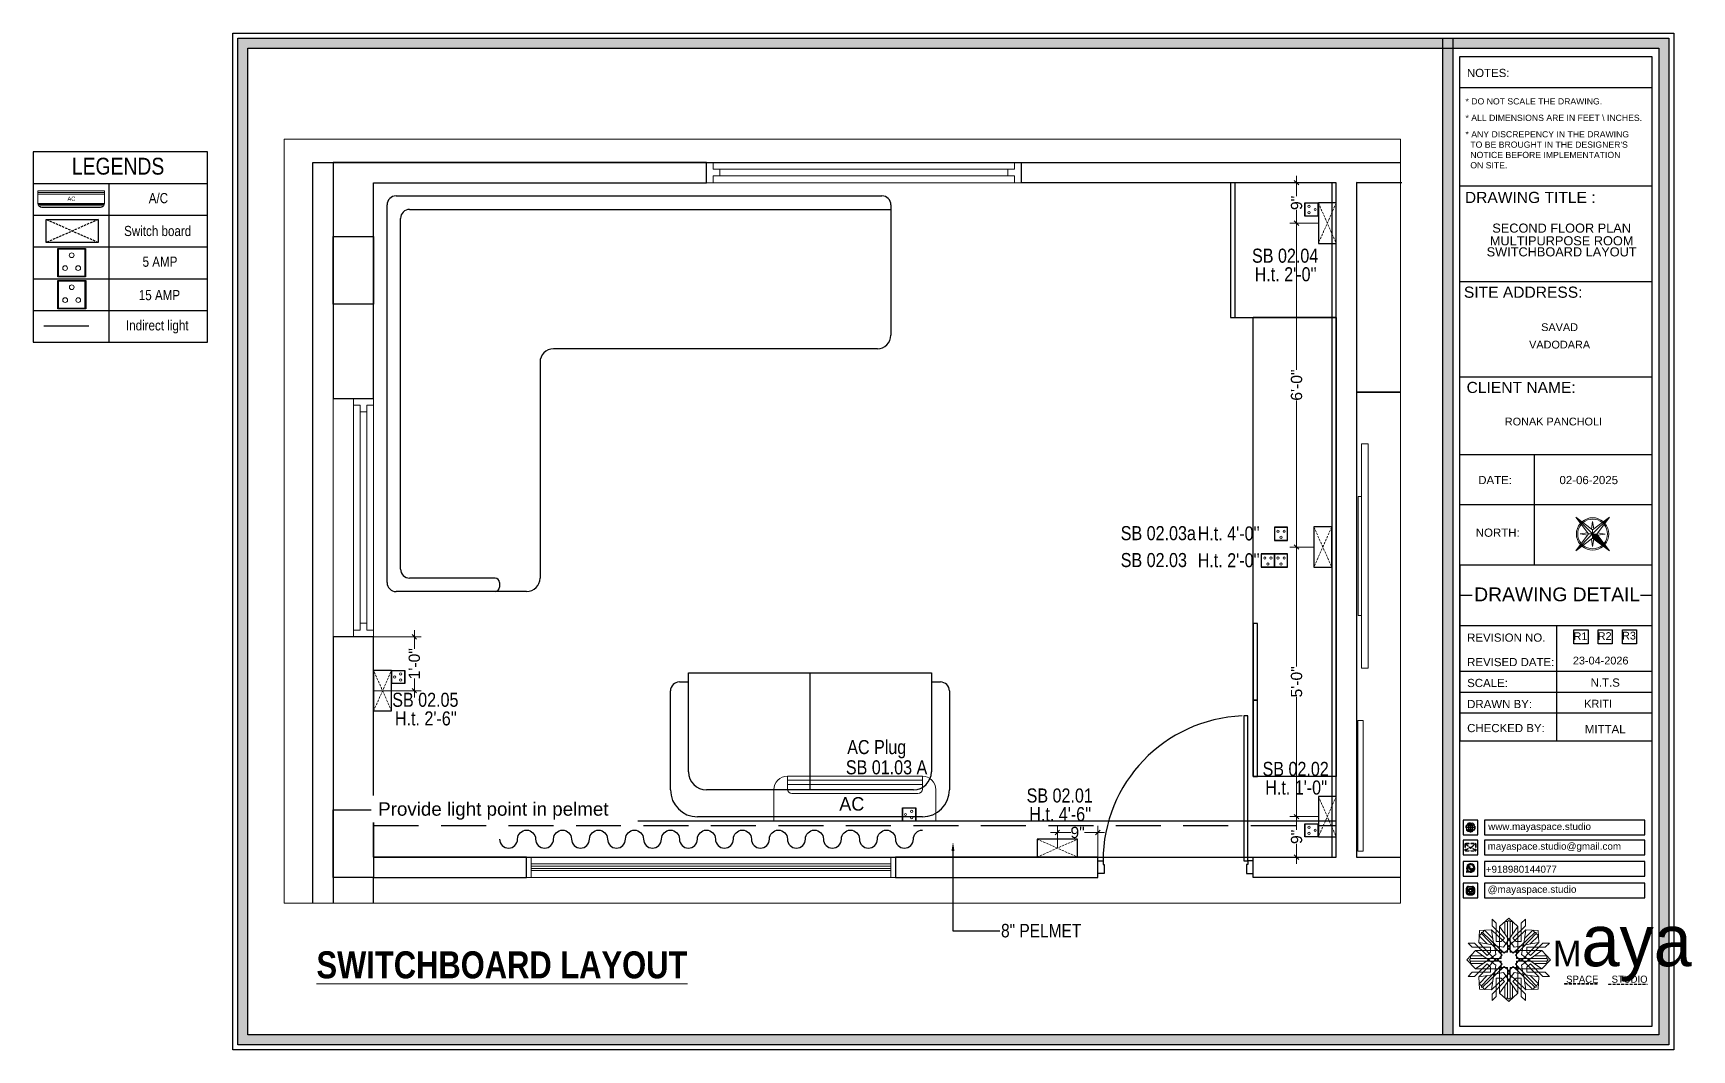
# Model space of a CAD drawing. Header units: millimetres. Extents: x 145796 to 148307, y -176303 to -174465.
# Drawn here: x 145862.1 to 146230.8, y -175197.9 to -174971.7 of the extents above; entities that cross this region are included whole.
import ezdxf
from ezdxf import colors
from ezdxf.entities.mleader import LeaderData, LeaderLine
from ezdxf.enums import TextEntityAlignment as Align
from ezdxf.math import Vec2, Vec3

# ---------------------------------------------------------------- set-up
doc = ezdxf.new("R2010")
doc.units = ezdxf.units.MM
doc.header["$MEASUREMENT"] = 0
doc.header["$PDMODE"] = 2
for name, pattern in [('DASHED', [0.75, 0.5, -0.25]), ('DASHED2', [0.375, 0.25, -0.125]), ('DASHEDX2', [1.5, 1, -0.5])]:
    doc.linetypes.add(name, pattern=pattern)
doc.layers.get('Defpoints').update_dxf_attribs({"color": 220})
doc.layers.add('AR ELE-5', color=134, linetype='Continuous')
for name, color, linetype, lineweight in [('COLUMN', 1, 'Continuous', 30), ('DIM.', 250, 'Continuous', 13), ('Dimension', 10, 'DASHEDX2', 20), ('el', 7, 'Continuous', 20), ('ELEC-wires', 1, 'DASHED2', 13), ('Electrical', 84, 'Continuous', 30), ('ELEVATION ( SPIRAL STAIR )', 250, 'Continuous', 9), ('FIRST FLOOR ( DW_RAIL )', 7, 'Continuous', 9), ('FUR1', 1, 'Continuous', 0), ('FURNITURE', 32, 'Continuous', 9), ('FURNITURE-1', 252, 'Continuous', 13), ('hatch-rcc', 251, 'Continuous', 9), ('Labelling', 1, 'Continuous', 25), ('NAME PLATE', 7, 'Continuous', 25), ('SECOND FLOOR', 7, 'Continuous', 9), ('SECOND FLOOR  ( PLINE )', 251, 'Continuous', 30), ('SECOND FLOOR ( DW_RAIL )', 7, 'Continuous', 9), ('Text', 7, 'Continuous', 15), ('text1', 1, 'Continuous', 15), ('title block', 7, 'Continuous', 9), ('wall', 7, 'Continuous', 30)]:
    doc.layers.add(name, color=color, linetype=linetype, lineweight=lineweight)
doc.layers.add('XX~SLAB ( PLINE )', color=251, linetype='Continuous', plot=False)
doc.styles.add('Aerial', font='arial.ttf')
doc.styles.add('Arial', font='arial.ttf')
doc.styles.get("Standard").update_dxf_attribs({"font": 'arial.ttf', "height": 6})
doc.styles.add('style4', font='ARIALN.TTF')
doc.styles.add('TEXT', font='eurr____.ttf')
doc.dimstyles.new('Cn_BT_9 ( BOLD )', dxfattribs={"dimtxt": 2.5, "dimasz": 1, "dimexe": 1.5, "dimexo": 0, "dimgap": 0.09, "dimtad": 0, "dimdec": 0, "dimzin": 3, "dimdsep": 46, "dimlunit": 4, "dimtxsty": 'Aerial', "dimblk": 'OBLIQUE', "dimcen": 0.09, "dimdle": 1.5, "dimclrd": 1, "dimclre": 1, "dimclrt": 5, "dimadec": 0, "dimazin": 0, "dimtfac": 0.75, "dimtdec": 0, "dimtofl": 0, "dimtmove": 0, "dimatfit": 3, "dimldrblk": 'OBLIQUE', "dimfxl": 0, "dimtolj": 1, "dimtzin": 0, "dimlwd": 15, "dimlwe": 15, "dimarcsym": 0})

msp = doc.modelspace()

# ---------------------------------------------------------------- texts
at = {"layer": 'DIM.', "color": 1, "insert": (145925.08, -175175.96), "char_height": 6, "attachment_point": 1}
msp.add_mtext_dynamic_manual_height_columns('{\\fArial Narrow|b1|i0|c0|p34;\\LSWITCHBOARD LAYOUT}', width=95.4506, gutter_width=1, heights=[0], dxfattribs=at)
at = {"layer": 'FUR1', "color": 1, "style": 'style4'}
for s, p in [("H.t. 2'-0''", (146133.64, -175026.93)), ("H.t. 4'-0''", (146120.97, -175084.57)), ("H.t. 2'-0''", (146120.97, -175090.54)), ("H.t. 2'-6''", (145942.51, -175125.71)), ("H.t. 1'-0''", (146135.98, -175141.08)), ("H.t. 4'-6''", (146083.53, -175147))]:
    msp.add_text(s, height=3.1217, dxfattribs=at).set_placement(p)
at = {"layer": 'FUR1', "color": 1, "attachment_point": 5, "style": 'style4'}
for s, insert, char_height in [('LEGENDS', (145880.97, -175001.36), 3.754), ('A/C', (145889.94, -175008.45), 2.252), ('Switch board', (145889.77, -175015.76), 2.2521), ('5 AMP', (145890.29, -175022.59), 2.252), ('15 AMP', (145890.17, -175030.02), 2.252), ('Indirect light', (145889.68, -175037.07), 2.2521)]:
    msp.add_mtext_dynamic_manual_height_columns(s, width=50.7877, gutter_width=0.702, heights=[2.69], dxfattribs=dict(at, insert=insert, char_height=char_height))
at = {"layer": 'Labelling', "color": 5, "style": 'style4'}
for s, p in [('SB 02.04', (146133.05, -175022.8)), ('SB 02.03a', (146103.86, -175084.51)), ('SB 02.03', (146103.86, -175090.49)), ('SB 02.05', (145941.92, -175121.57)), ('AC Plug', (146043.06, -175132.09, 0.25)), ('SB 01.03 A', (146042.76, -175136.59, 0.25)), ('SB 02.02', (146135.39, -175136.94)), ('SB 02.01', (146082.94, -175142.86))]:
    msp.add_text(s, height=3.122, dxfattribs=at).set_placement(p)
at = {"layer": 'NAME PLATE', "style": 'Arial'}
for s, height, p in [('SECOND FLOOR PLAN', 2.026, (146201.87, -175016.12, 0.13)), ('MULTIPURPOSE ROOM', 2.026, (146201.87, -175018.94, 0.13)), ('SWITCHBOARD LAYOUT', 2.026, (146201.87, -175021.4, 0.13)), (' SAVAD ', 1.73, (146201.42, -175038, 0.13)), ('VADODARA', 1.73, (146201.42, -175041.88, 0.13)), ('RONAK PANCHOLI    ', 1.7297, (146201.39, -175058.99, 0.13)), ('23-04-2026', 1.73, (146210.55, -175112.15, 0.13)), ('KRITI', 1.73, (146209.98, -175121.74, 0.13))]:
    msp.add_text(s, height=height, dxfattribs=at).set_placement(p, align=Align.CENTER)
at = {"layer": 'NAME PLATE', "color": 1, "insert": (146206.07, -175105.02, 0.13), "char_height": 1.73, "width": 2.3799, "attachment_point": 2, "style": 'Arial'}
msp.add_mtext('R1', dxfattribs=at)
at = {"layer": 'NAME PLATE', "char_height": 1.73, "width": 2.3799, "attachment_point": 2, "style": 'Arial'}
for s, insert in [('R2', (146211.43, -175104.98, 0.13)), ('R3', (146216.84, -175104.88, 0.13))]:
    msp.add_mtext(s, dxfattribs=dict(at, insert=insert))

# ---------------------------------------------------------------- blocks, each defined once
blk = doc.blocks.new('ceiling')
at = {"layer": 'FURNITURE', "color": 9, "lineweight": 30, "true_color": 0xc7c8ca}
for p, q in [((142904.89, -176849.37, -0.13), (143012.89, -176849.37, -0.13)), ((142902.89, -176935.37, -0.13), (142902.89, -176851.37, -0.13)), ((142907.89, -176852.37, -0.13), (143014.89, -176852.37, -0.13)), ((143014.89, -176851.37, -0.13), (143014.89, -176880.36, -0.13)), ((142905.89, -176932.37, -0.13), (142905.89, -176854.37, -0.13)), ((143113.89, -176876.42), (143095.39, -176876.42)), ((143011.89, -176883.36, -0.13), (142939.89, -176883.36, -0.13)), ((142936.89, -176886.36, -0.13), (142936.89, -176934.37, -0.13)), ((142926.89, -176934.37, -0.13), (142907.89, -176934.37, -0.13)), ((142927.89, -176935.37, -0.13), (142927.89, -176936.37, -0.13)), ((142933.89, -176937.37, -0.13), (142904.89, -176937.37, -0.13)), ((142967.89, -176957.47, -0.13), (142969.89, -176957.47, -0.13)), ((142969.89, -176977.47, -0.13), (142969.89, -176955.47, -0.13)), ((142969.89, -176955.47, -0.13), (143023.89, -176955.47, -0.13)), ((142996.89, -176955.47, -0.13), (142996.89, -176981.47, -0.13)), ((143023.89, -176955.47, -0.13), (143023.89, -176977.47, -0.13)), ((143023.89, -176955.47, -0.13), (143023.89, -176957.47, -0.13)), ((143023.89, -176957.47, -0.13), (143025.89, -176957.47, -0.13)), ((142965.89, -176981.47, -0.13), (142965.89, -176959.47, -0.13)), ((143027.89, -176959.47, -0.13), (143027.89, -176981.47, -0.13)), ((143019.89, -176981.47, -0.13), (142973.89, -176981.47, -0.13)), ((143021.89, -176987.47, -0.13), (142971.89, -176987.47, -0.13))]:
    blk.add_line(p, q, dxfattribs=at)
at = {"layer": 'FURNITURE', "color": 3, "linetype": 'DASHEDX2', "lineweight": 30, "ltscale": 10}
blk.add_line((142899.89, -176989.42, -0.13), (143113.89, -176989.42, -0.13), dxfattribs=at)
at = {"layer": 'FURNITURE', "color": 9, "lineweight": 30, "ltscale": 10, "true_color": 0xc7c8ca}
for points in [[(143090.39, -176876.42), (143113.89, -176876.42), (143113.89, -176846.42), (143090.39, -176846.42)], [(143090.39, -176876.42), (143091.39, -176876.42), (143091.39, -176846.42), (143090.39, -176846.42)], [(143112.89, -176996.42), (143113.89, -176996.42), (143113.89, -176846.42), (143112.89, -176846.42)], [(143113.89, -176876.42), (143113.89, -176978.5), (143095.39, -176978.5), (143095.39, -176876.42)], [(143096.39, -176961.5), (143096.39, -176944.5), (143095.39, -176944.5), (143095.39, -176961.5)], [(143096.39, -176978.5), (143096.39, -176961.5), (143095.39, -176961.5), (143095.39, -176978.5)], [(143113.89, -176996.42), (143113.89, -176988.42), (142899.89, -176988.42), (142899.89, -176996.42)]]:
    blk.add_lwpolyline(points, close=True, dxfattribs=at)
at = {"layer": 'FURNITURE', "color": 9, "lineweight": 25, "true_color": 0xc7c8ca, "elevation": -0.13}
blk.add_lwpolyline([(142927.89, -176992.42, 1), (142931.89, -176992.42, -1), (142935.89, -176992.42, 1), (142939.89, -176992.42, -1), (142943.89, -176992.42, 1), (142947.89, -176992.42, -1), (142951.89, -176992.42, 1), (142955.89, -176992.42, -1), (142959.89, -176992.42, 1), (142963.89, -176992.42, -1), (142967.89, -176992.42, 1), (142971.89, -176992.42, -1), (142975.89, -176992.42, 1), (142979.89, -176992.42, -1), (142983.89, -176992.42, 1), (142987.89, -176992.42, -1), (142991.89, -176992.42, 1), (142995.89, -176992.42, -1), (142999.89, -176992.42, 1), (143003.89, -176992.42, -1), (143007.89, -176992.42, 1), (143011.89, -176992.42, -1), (143015.89, -176992.42, 1), (143019.89, -176992.42, -0.414214), (143021.89, -176990.42, -0.414214)], format="xyb", dxfattribs=at)
at = {"layer": 'FURNITURE', "color": 9, "lineweight": 30, "true_color": 0xc7c8ca}
for centre, radius, start, end in [((142904.89, -176851.37, -0.13), 2, 90, 180), ((143012.89, -176851.37, -0.13), 2, 0, 90), ((142907.89, -176854.37, -0.13), 2, 90, 180), ((142939.89, -176886.36, -0.13), 3, 90, 180), ((143011.89, -176880.36, -0.13), 3, 270, 0), ((142904.89, -176935.37, -0.13), 2, 180, 270), ((142907.89, -176932.37, -0.13), 2, 180, 270), ((142926.89, -176935.37, -0.13), 1, 0, 90), ((142933.89, -176934.37, -0.13), 3, 270, 0), ((142926.89, -176936.37, -0.13), 1, 270, 0), ((142967.89, -176959.47, -0.13), 2, 90, 180), ((143025.89, -176959.47, -0.13), 2, 0, 90), ((142973.89, -176977.47, -0.13), 4, 180, 270), ((143019.89, -176977.47, -0.13), 4, 270, 0), ((142971.89, -176981.47, -0.13), 6, 180, 270), ((143021.89, -176981.47, -0.13), 6, 270, 0)]:
    blk.add_arc(centre, radius, start, end, dxfattribs=at)
blk = doc.blocks.new('FSFSF')
at = {"color": 42, "lineweight": 5, "true_color": 0xe0ac11}
for p, q in [((28593.19, 131.45), (28593.54, 137.71)), ((28599.8, 138.06), (28593.54, 137.71)), ((28595.12, 136.69), (28594.53, 136.69)), ((28594.56, 136.12), (28594.56, 136.71)), ((28596.24, 137.86), (28595.12, 136.69)), ((28606.27, 126.08), (28595.12, 136.69)), ((28596.24, 137.86), (28600.47, 133.65)), ((28601.03, 130), (28599.8, 138.06)), ((28599.8, 138.05), (28608.58, 129.56)), ((28600.03, 143.51), (28600.03, 140.16)), ((28602.15, 141.41), (28600.03, 143.51)), ((28606.47, 133.76), (28600.03, 140.16)), ((28602.15, 141.41), (28602.15, 131.95)), ((28603.86, 139.69), (28608.58, 144.08)), ((28603.86, 126.58), (28603.86, 139.69)), ((28603.86, 139.69), (28608.58, 133.02)), ((28607.9, 142.22), (28606.58, 142.22)), ((28606.58, 142.22), (28606.58, 135.84)), ((28607.9, 142.22), (28608.58, 142.85)), ((28607.9, 142.22), (28607.9, 126.58)), ((28613.31, 139.69), (28608.58, 144.08)), ((28609.27, 142.22), (28608.59, 142.85)), ((28613.31, 139.69), (28608.59, 133.02)), ((28617.37, 138.05), (28608.59, 129.56)), ((28609.27, 142.22), (28609.27, 126.58)), ((28609.27, 142.22), (28610.59, 142.22)), ((28610.59, 142.22), (28610.59, 135.84)), ((28610.7, 133.76), (28617.14, 140.16)), ((28610.9, 126.08), (28622.05, 136.69)), ((28613.31, 126.58), (28613.31, 139.69)), ((28615.02, 141.41), (28617.14, 143.51)), ((28615.02, 141.41), (28615.02, 131.95)), ((28616.14, 130), (28617.37, 138.06)), ((28620.93, 137.86), (28616.7, 133.65)), ((28617.14, 143.51), (28617.14, 140.16)), ((28617.37, 138.06), (28623.63, 137.71)), ((28620.93, 137.86), (28622.05, 136.69)), ((28622.05, 136.69), (28622.64, 136.69)), ((28622.62, 136.12), (28622.62, 136.71)), ((28624, 131.45), (28623.65, 137.71)), ((28587.73, 131.22), (28591.08, 131.22)), ((28589.84, 129.1), (28587.73, 131.22)), ((28589.84, 129.1), (28599.29, 129.1)), ((28597.49, 124.78), (28591.08, 131.22)), ((28593.19, 131.45), (28601.69, 122.67)), ((28601.25, 130.22), (28593.19, 131.45)), ((28593.39, 135), (28594.56, 136.12)), ((28593.39, 135), (28597.6, 130.78)), ((28605.17, 124.98), (28594.56, 136.12)), ((28599.29, 126.5), (28599.29, 129.1)), ((28605.86, 129.18), (28601.03, 130)), ((28602.07, 125.39), (28601.25, 130.22)), ((28604.75, 131.95), (28602.15, 131.95)), ((28606.47, 133.76), (28604.75, 131.95)), ((28605.86, 129.18), (28608.58, 133.02)), ((28606.27, 126.08), (28608.58, 128.27)), ((28607.9, 128.92), (28608.58, 129.56)), ((28607.9, 128.92), (28608.58, 128.27)), ((28611.31, 129.18), (28608.59, 133.02)), ((28609.27, 128.92), (28608.59, 129.56)), ((28609.27, 128.92), (28608.59, 128.27)), ((28610.9, 126.08), (28608.59, 128.27)), ((28610.7, 133.76), (28612.42, 131.95)), ((28611.31, 129.18), (28616.14, 130)), ((28612.02, 124.98), (28622.62, 136.12)), ((28612.42, 131.95), (28615.02, 131.95)), ((28615.12, 125.39), (28615.94, 130.22)), ((28623.99, 131.45), (28615.5, 122.67)), ((28615.94, 130.22), (28624, 131.45)), ((28627.34, 129.1), (28617.89, 129.1)), ((28617.89, 126.5), (28617.89, 129.1)), ((28623.8, 135), (28619.59, 130.78)), ((28619.7, 124.78), (28626.1, 131.22)), ((28623.8, 135), (28622.62, 136.12)), ((28629.45, 131.22), (28626.1, 131.22)), ((28627.34, 129.1), (28629.45, 131.22)), ((28591.56, 127.39), (28587.17, 122.66)), ((28591.56, 117.94), (28587.17, 122.66)), ((28589.03, 123.35), (28588.4, 122.67)), ((28589.03, 121.98), (28588.4, 122.65)), ((28589.03, 123.35), (28589.03, 124.67)), ((28589.03, 124.67), (28595.4, 124.67)), ((28589.03, 123.35), (28604.66, 123.35)), ((28589.03, 121.98), (28604.66, 121.98)), ((28589.03, 121.98), (28589.03, 120.66)), ((28589.03, 120.66), (28595.4, 120.66)), ((28597.49, 120.54), (28591.08, 114.11)), ((28604.66, 127.39), (28591.56, 127.39)), ((28591.56, 127.39), (28598.23, 122.67)), ((28591.56, 117.94), (28598.23, 122.65)), ((28593.19, 113.88), (28601.69, 122.65)), ((28605.17, 120.35), (28594.56, 109.2)), ((28597.49, 124.78), (28599.29, 126.5)), ((28597.49, 120.54), (28599.29, 118.83)), ((28602.07, 125.39), (28598.23, 122.67)), ((28602.07, 119.94), (28598.23, 122.65)), ((28602.07, 119.94), (28601.25, 115.1)), ((28602.33, 123.35), (28601.69, 122.67)), ((28602.33, 121.98), (28601.69, 122.65)), ((28602.33, 123.35), (28602.97, 122.67)), ((28602.33, 121.98), (28602.97, 122.65)), ((28605.17, 124.98), (28602.97, 122.67)), ((28605.17, 120.35), (28602.97, 122.65)), ((28603.68, 126.54), (28603.68, 127.39)), ((28604.66, 126.54), (28603.68, 126.54)), ((28604.71, 127.57), (28603.86, 127.57)), ((28607.9, 126.58), (28603.86, 126.58)), ((28604.66, 123.35), (28604.66, 127.39)), ((28604.66, 121.98), (28604.66, 117.94)), ((28604.7, 126.58), (28604.71, 127.57)), ((28609.27, 126.58), (28613.31, 126.58)), ((28612.02, 124.98), (28614.21, 122.67)), ((28612.02, 120.35), (28614.21, 122.65)), ((28612.02, 120.35), (28622.62, 109.2)), ((28612.46, 126.58), (28612.46, 127.57)), ((28612.46, 127.57), (28613.31, 127.57)), ((28612.52, 123.35), (28612.52, 127.39)), ((28612.52, 127.39), (28625.63, 127.39)), ((28612.52, 126.54), (28613.51, 126.54)), ((28628.16, 123.35), (28612.52, 123.35)), ((28612.52, 121.98), (28612.52, 117.94)), ((28628.16, 121.98), (28612.52, 121.98)), ((28613.51, 126.54), (28613.51, 127.39)), ((28614.85, 123.35), (28614.21, 122.67)), ((28614.85, 121.98), (28614.21, 122.65)), ((28614.85, 123.35), (28615.5, 122.67)), ((28614.85, 121.98), (28615.5, 122.65)), ((28615.12, 125.39), (28618.96, 122.67)), ((28615.12, 119.94), (28618.96, 122.65)), ((28615.12, 119.94), (28615.94, 115.1)), ((28623.99, 113.88), (28615.5, 122.65)), ((28619.7, 124.78), (28617.89, 126.5)), ((28619.7, 120.54), (28617.89, 118.83)), ((28625.63, 127.39), (28618.96, 122.67)), ((28625.63, 117.94), (28618.96, 122.65)), ((28619.7, 120.54), (28626.1, 114.11)), ((28628.16, 124.67), (28621.78, 124.67)), ((28628.16, 120.66), (28621.78, 120.66)), ((28625.63, 127.39), (28630.02, 122.66)), ((28625.63, 117.94), (28630.02, 122.66)), ((28628.16, 123.35), (28628.16, 124.67)), ((28628.16, 123.35), (28628.78, 122.67)), ((28628.16, 121.98), (28628.78, 122.65)), ((28628.16, 121.98), (28628.16, 120.66)), ((28589.84, 116.23), (28587.73, 114.11)), ((28587.73, 114.11), (28591.08, 114.11)), ((28589.84, 116.23), (28599.29, 116.23)), ((28604.66, 117.94), (28591.56, 117.94)), ((28601.25, 115.1), (28593.19, 113.87)), ((28593.19, 113.87), (28593.54, 107.62)), ((28593.39, 110.32), (28597.6, 114.55)), ((28606.27, 119.15), (28595.12, 108.54)), ((28596.24, 107.37), (28600.47, 111.58)), ((28599.29, 118.83), (28599.29, 116.23)), ((28599.8, 107.17), (28608.58, 115.67)), ((28601.03, 115.23), (28599.8, 107.17)), ((28606.47, 111.47), (28600.03, 105.07)), ((28605.86, 116.05), (28601.03, 115.23)), ((28602.15, 103.82), (28602.15, 113.27)), ((28604.75, 113.27), (28602.15, 113.27)), ((28604.66, 118.78), (28603.68, 118.78)), ((28603.68, 118.78), (28603.68, 117.94)), ((28607.9, 118.65), (28603.86, 118.65)), ((28603.86, 118.65), (28603.86, 105.54)), ((28604.71, 117.66), (28603.86, 117.66)), ((28603.86, 105.54), (28608.58, 112.21)), ((28604.7, 118.65), (28604.71, 117.66)), ((28606.47, 111.47), (28604.75, 113.27)), ((28605.86, 116.05), (28608.58, 112.21)), ((28606.27, 119.15), (28608.58, 116.96)), ((28607.9, 103.01), (28607.9, 118.65)), ((28607.9, 116.31), (28608.58, 116.96)), ((28607.9, 116.31), (28608.58, 115.67)), ((28610.9, 119.15), (28608.59, 116.96)), ((28609.27, 116.31), (28608.59, 116.96)), ((28609.27, 116.31), (28608.59, 115.67)), ((28611.31, 116.05), (28608.59, 112.21)), ((28617.37, 107.17), (28608.59, 115.67)), ((28613.31, 105.54), (28608.59, 112.21)), ((28609.27, 118.65), (28613.31, 118.65)), ((28609.27, 103.01), (28609.27, 118.65)), ((28610.7, 111.47), (28612.42, 113.27)), ((28610.7, 111.47), (28617.14, 105.07)), ((28610.9, 119.15), (28622.05, 108.54)), ((28611.31, 116.05), (28616.14, 115.23)), ((28612.42, 113.27), (28615.02, 113.27)), ((28612.46, 118.65), (28612.46, 117.66)), ((28612.46, 117.66), (28613.31, 117.66)), ((28612.52, 118.78), (28613.51, 118.78)), ((28612.52, 117.94), (28625.63, 117.94)), ((28613.31, 118.65), (28613.31, 105.54)), ((28613.51, 118.78), (28613.51, 117.94)), ((28615.02, 103.82), (28615.02, 113.27)), ((28615.94, 115.1), (28624, 113.87)), ((28616.14, 115.23), (28617.37, 107.17)), ((28620.93, 107.37), (28616.7, 111.58)), ((28617.89, 118.83), (28617.89, 116.23)), ((28627.34, 116.23), (28617.89, 116.23)), ((28623.8, 110.32), (28619.59, 114.55)), ((28624, 113.87), (28623.65, 107.62)), ((28629.45, 114.11), (28626.1, 114.11)), ((28627.34, 116.23), (28629.45, 114.11)), ((28593.39, 110.32), (28594.56, 109.2)), ((28599.8, 107.17), (28593.54, 107.52)), ((28595.12, 108.54), (28594.53, 108.54)), ((28594.56, 109.2), (28594.56, 108.61)), ((28596.24, 107.37), (28595.12, 108.54)), ((28600.03, 101.71), (28600.03, 105.07)), ((28602.15, 103.82), (28600.03, 101.71)), ((28603.86, 105.54), (28608.58, 101.15)), ((28606.58, 103.01), (28606.58, 109.38)), ((28607.9, 103.01), (28606.58, 103.01)), ((28607.9, 103.01), (28608.58, 102.38)), ((28613.31, 105.54), (28608.58, 101.15)), ((28609.27, 103.01), (28608.59, 102.38)), ((28609.27, 103.01), (28610.59, 103.01)), ((28610.59, 103.01), (28610.59, 109.38)), ((28615.02, 103.82), (28617.14, 101.71)), ((28617.14, 101.71), (28617.14, 105.07)), ((28617.37, 107.17), (28623.63, 107.52)), ((28620.93, 107.37), (28622.05, 108.54)), ((28622.05, 108.54), (28622.64, 108.54)), ((28623.8, 110.32), (28622.62, 109.2)), ((28622.62, 109.2), (28622.62, 108.61))]:
    blk.add_line(p, q, dxfattribs=at)
blk = doc.blocks.new('hgwg')
at = {"layer": 'Dimension', "true_color": 0xd39e00}
h = blk.add_hatch(color=42, dxfattribs=at)
h.dxf.hatch_style = 1
h.paths.add_polyline_path([(27505.71, 45.05), (27494.27, 45.05), (27494.27, 44.9), (27505.71, 44.9)])
h = blk.add_hatch(color=42, dxfattribs=at)
h.dxf.hatch_style = 1
h.paths.add_polyline_path([(27523.3, 44.9), (27509.68, 44.9), (27509.68, 44.75), (27523.3, 44.75)])
at = {"layer": 'Dimension', "color": 42, "true_color": 0xd39e00}
for p, q in [((27494.27, 45.05), (27505.71, 45.05)), ((27494.27, 44.9), (27494.27, 45.05)), ((27494.27, 44.9), (27505.71, 44.9)), ((27505.71, 45.05), (27505.71, 44.9)), ((27509.68, 44.9), (27523.3, 44.9)), ((27509.68, 44.9), (27509.68, 44.75)), ((27509.68, 44.75), (27523.3, 44.75)), ((27523.3, 44.75), (27523.3, 44.9))]:
    blk.add_line(p, q, dxfattribs=at)
at = {"layer": 'Dimension', "color": 42, "true_color": 0xd39e00, "attachment_point": 1}
for s, width, insert, char_height in [('{\\fCinzel|b0|i0|c0|p2;\\H1.5x;M\\fAmsterdam One|b0|i0|c0|p2;\\H2x;aya}', 85.3277, (27490.17, 69.17), 6), ('{\\fCinzel|b0|i0|c0|p0;SPACE     STUDIO}', 66.129, (27494.83, 47.86), 2.5)]:
    blk.add_mtext_dynamic_manual_height_columns(s, width=width, gutter_width=30, heights=[0], dxfattribs=dict(at, insert=insert, char_height=char_height))
blk = doc.blocks.new('QEGW4TG')
at = {"layer": 'Dimension', "true_color": 0x000000}
h = blk.add_hatch(color=18, dxfattribs=at)
h.dxf.hatch_style = 1
h.paths.add_polyline_path([(2.69, 1.93, 0.170513), (2.95, 1.97, 0.190337), (3.11, 2.18, 0.316231), (3.07, 2.28), (2.79, 2.37, 0.273721), (2.69, 2.34, 0.040749), (2.63, 2.27, -0.441282), (2.53, 2.25, -0.11828), (2.06, 2.64, -0.441282), (2.07, 2.74, 0.040749), (2.13, 2.81, 0.290083), (2.14, 2.92), (2.01, 3.18, 0.316231), (1.91, 3.2, 0.190337), (1.73, 3, 0.170513), (1.72, 2.74, 0.252784)], flags=0)
h.paths.add_polyline_path([(1.19, 1.98), (1.03, 1.3, 0.550912), (1.11, 1.23), (1.75, 1.39, 6.344125)])
h.paths.add_polyline_path([(1.81, 1.7), (1.4, 1.6), (1.5, 2.03, -9.071339)], flags=16)
h.paths.add_polyline_path([(3.11, 2.16, -0.17811), (2.95, 1.97, -0.170513), (2.69, 1.93, -0.252784), (1.72, 2.74, -0.170513), (1.73, 3, -0.17811), (1.89, 3.19, -0.370089), (2.01, 3.18), (2.14, 2.92, -0.307185), (2.13, 2.8, -0.041087), (2.06, 2.73, 0.321676), (2.05, 2.65, 0.126524), (2.55, 2.24, 0.312216), (2.62, 2.26, -0.041087), (2.68, 2.34, -0.290673), (2.79, 2.37), (3.07, 2.28, -0.370089)], flags=0)
h = blk.add_hatch(color=18, dxfattribs=at)
h.dxf.hatch_style = 1
h.paths.add_polyline_path([(2.79, 2.37, 0.273721), (2.69, 2.34, 0.040749), (2.63, 2.27, -0.441282), (2.53, 2.25, -0.11828), (2.06, 2.64, -0.441282), (2.07, 2.74, 0.040749), (2.13, 2.81, 0.290083), (2.14, 2.92), (2.01, 3.18, 0.316231), (1.91, 3.2, 0.190337), (1.73, 3, 0.170513), (1.72, 2.74, 0.252784), (2.69, 1.93, 0.170513), (2.95, 1.97, 0.190337), (3.11, 2.18, 0.316231), (3.07, 2.28)])
for p, q in [((1.19, 1.98), (1.03, 1.3)), ((1.1, 1.23), (1.75, 1.39)), ((1.5, 2.03), (1.4, 1.6)), ((1.4, 1.6), (1.81, 1.7)), ((2.01, 3.18), (2.14, 2.92)), ((3.07, 2.28), (2.8, 2.36))]:
    blk.add_line(p, q)
blk.add_lwpolyline([(0, 0), (4.68, 0), (4.68, 4.68), (0, 4.68)], close=True)
for centre, radius, start, end in [((1.09, 1.29), 0.0598, 164.8483, 282.1458), ((2.39, 2.56), 1.34, 241.4727, 205.6422), ((2.39, 2.56), 1.04, 235.9962, 210.8333), ((2.09, 2.87), 0.39, 159.7007, 198.4072), ((2.96, 3.23), 1.33, 201.4218, 258.1669), ((2.07, 2.87), 0.364, 118.9685, 159.3648), ((1.94, 3.12), 0.0896, 41.8985, 123.1344), ((2.11, 2.68), 0.066, 135.9932, 224.8892), ((1.67, 3.16), 0.586, 312.4617, 321.8728), ((3.12, 3.42), 1.31, 216.5455, 243.5279), ((2.05, 2.87), 0.104, 320.3924, 28.6971), ((2.57, 2.3), 0.066, 234.2482, 323.1441), ((3.11, 1.94), 0.586, 137.2645, 146.6756), ((2.76, 2.27), 0.104, 70.4402, 138.745), ((2.75, 2.31), 0.39, 260.7301, 299.4366), ((2.76, 2.29), 0.364, 299.7725, 340.1688), ((3.03, 2.2), 0.0896, 336.0029, 57.2388)]:
    blk.add_arc(centre, radius, start, end)
blk = doc.blocks.new('ASGERG')
at = {"layer": 'Dimension', "true_color": 0x000000}
h = blk.add_hatch(color=18, dxfattribs=at)
h.dxf.hatch_style = 1
h.paths.add_polyline_path([(0.99, 1.7, 0.353872), (1.69, 1.03), (2.96, 1.03, 0.353872), (3.66, 1.7), (3.66, 2.99, 0.353872), (2.96, 3.67), (1.69, 3.67, 0.353872), (0.99, 2.99)])
h.paths.add_polyline_path([(1.27, 2.97, -0.353872), (1.72, 3.4), (2.94, 3.4, -0.353872), (3.38, 2.97), (3.38, 1.72, -0.353872), (2.94, 1.3), (1.72, 1.3, -0.353872), (1.27, 1.72)], flags=16)
h.paths.add_polyline_path([(3.02, 2.35, -1), (1.64, 2.35, -1)], flags=0)
h.paths.add_polyline_path([(2.74, 2.35, -1), (1.92, 2.35, -1)], flags=0)
h.paths.add_polyline_path([(2.86, 3.02, -1), (3.19, 3.02, -1)], flags=0)
h.paths.add_polyline_path([(1.64, 2.35, 1), (3.02, 2.35, 1)], flags=0)
h = blk.add_hatch(color=18, dxfattribs=at)
h.dxf.hatch_style = 1
h.paths.add_polyline_path([(1.64, 2.35, 1), (3.02, 2.35, 1)])
h.paths.add_polyline_path([(2.74, 2.35, -1), (1.92, 2.35, -1)], flags=16)
h = blk.add_hatch(color=18, dxfattribs=at)
h.dxf.hatch_style = 1
h.paths.add_polyline_path([(3.19, 3.02, 1), (2.86, 3.02, 1)])
for p, q in [((0.99, 2.99), (0.99, 1.7)), ((1.27, 2.97), (1.27, 1.72)), ((1.69, 3.67), (2.96, 3.67)), ((1.69, 1.03), (2.96, 1.03)), ((2.94, 3.4), (1.72, 3.4)), ((2.94, 1.3), (1.72, 1.3)), ((3.38, 2.97), (3.38, 1.72)), ((3.66, 2.99), (3.66, 1.7))]:
    blk.add_line(p, q)
blk.add_lwpolyline([(0, 0), (4.68, 0), (4.68, 4.68), (0, 4.68)], close=True)
for centre, radius in [((2.33, 2.35), 0.694), ((2.33, 2.35), 0.414), ((3.02, 3.02), 0.168)]:
    blk.add_circle(centre, radius)
for centre, radius, start, end in [((1.76, 2.89), 0.778, 94.8631, 172.8127), ((1.76, 1.8), 0.778, 187.1873, 265.1369), ((1.76, 2.91), 0.491, 94.8631, 172.8127), ((1.76, 1.78), 0.491, 187.1873, 265.1369), ((2.9, 2.91), 0.491, 7.1873, 85.1369), ((2.9, 1.78), 0.491, 274.8631, 352.8127), ((2.89, 2.89), 0.778, 7.1873, 85.1369), ((2.89, 1.8), 0.778, 274.8631, 352.8127)]:
    blk.add_arc(centre, radius, start, end)
blk = doc.blocks.new('ETYETE')
at = {"layer": 'Dimension', "true_color": 0x000000}
h = blk.add_hatch(color=18, dxfattribs=at)
h.dxf.hatch_style = 1
h.paths.add_polyline_path([(3.76, 1.14, 0.414214), (4.12, 1.5), (4.12, 3.29, 0.414214), (3.76, 3.65), (0.92, 3.65, 0.414214), (0.56, 3.29), (0.56, 1.5, 0.414214), (0.92, 1.14)])
h.paths.add_polyline_path([(2.61, 2.22), (3.92, 1.34, -0.198912), (3.76, 1.28), (0.92, 1.28, -0.198912), (0.76, 1.34), (2.08, 2.22), (2.34, 1.98)], flags=16)
h.paths.add_polyline_path([(2.34, 2.16), (0.89, 3.51, -0.028783), (0.92, 3.52), (3.76, 3.52, -0.028783), (3.79, 3.51)], flags=16)
h.paths.add_polyline_path([(2.71, 2.32), (3.92, 3.45, -0.202482), (3.99, 3.29), (3.99, 1.5, -0.043076), (3.98, 1.46)], flags=16)
h.paths.add_polyline_path([(1.98, 2.32), (0.7, 1.46, -0.043076), (0.7, 1.5), (0.7, 3.29, -0.202482), (0.76, 3.45)], flags=16)
blk.add_lwpolyline([(0, 0), (4.68, 0), (4.68, 4.68), (0, 4.68)], close=True)
at = {"layer": 'Dimension', "color": 18, "true_color": 0x000000}
for p, q in [((0.56, 3.29), (0.56, 1.5)), ((0.7, 3.29), (0.7, 1.5)), ((0.7, 1.46), (1.98, 2.32)), ((0.76, 3.45), (1.98, 2.32)), ((0.76, 1.34), (2.08, 2.22)), ((0.89, 3.51), (2.34, 2.16)), ((0.92, 3.65), (3.76, 3.65)), ((0.92, 3.52), (3.76, 3.52)), ((0.92, 1.28), (3.76, 1.28)), ((0.92, 1.14), (3.76, 1.14)), ((2.08, 2.22), (2.34, 1.98)), ((2.34, 2.16), (3.79, 3.51)), ((2.34, 1.98), (2.61, 2.22)), ((3.92, 1.34), (2.61, 2.22)), ((2.71, 2.32), (3.92, 3.45)), ((3.98, 1.46), (2.71, 2.32)), ((3.99, 3.29), (3.99, 1.5)), ((4.12, 3.29), (4.12, 1.5))]:
    blk.add_line(p, q, dxfattribs=at)
for centre, radius, start, end in [((0.92, 3.29), 0.358, 90, 180), ((0.92, 1.5), 0.358, 180, 270), ((0.92, 3.29), 0.224, 134.2136, 180), ((0.92, 1.5), 0.224, 180, 189.8662), ((0.92, 1.5), 0.224, 225, 270), ((0.92, 3.29), 0.224, 90, 96.5948), ((3.76, 3.29), 0.358, 0, 90), ((3.76, 3.29), 0.224, 83.4052, 90), ((3.76, 1.5), 0.358, 270, 0), ((3.76, 1.5), 0.224, 270, 315), ((3.76, 3.29), 0.224, 0, 45.7864), ((3.76, 1.5), 0.224, 350.1338, 0)]:
    blk.add_arc(centre, radius, start, end, dxfattribs=at)
blk = doc.blocks.new('DTGWEGEARG')
at = {"layer": 'Dimension', "true_color": 0x000000}
h = blk.add_hatch(color=18, dxfattribs=at)
h.dxf.hatch_style = 1
h.paths.add_polyline_path([(3.83, 2.34, 1), (0.85, 2.34, 1)])
h.paths.add_polyline_path([(2.51, 1.01, 0.105795), (2.96, 1.58, -0.055205), (3.3, 1.41, -0.169822)], flags=16)
h.paths.add_polyline_path([(2.41, 1.12), (2.41, 1.69, -0.058279), (2.81, 1.63, -0.103353)], flags=16)
h.paths.add_polyline_path([(2.26, 1.13, -0.101741), (1.87, 1.63, -0.057171), (2.26, 1.69)], flags=16)
h.paths.add_polyline_path([(2.17, 1.01, -0.169822), (1.38, 1.41, -0.055205), (1.72, 1.58, 0.105795)], flags=16)
h.paths.add_polyline_path([(3.02, 1.72, 0.081336), (3.13, 2.27), (3.68, 2.27, -0.152069), (3.4, 1.52, 0.05687)], flags=16)
h.paths.add_polyline_path([(2.87, 1.77, 0.061945), (2.41, 1.84), (2.41, 2.27), (2.98, 2.27, -0.081344)], flags=16)
h.paths.add_polyline_path([(2.26, 1.84, 0.060923), (1.8, 1.77, -0.081344), (1.7, 2.27), (2.26, 2.27)], flags=16)
h.paths.add_polyline_path([(1.66, 1.72, 0.05687), (1.28, 1.52, -0.152069), (1, 2.27), (1.55, 2.27, 0.081336)], flags=16)
h.paths.add_polyline_path([(2.41, 2.42), (2.41, 2.83, 0.061945), (2.87, 2.91, -0.080009), (2.98, 2.42)], flags=16)
h.paths.add_polyline_path([(3.13, 2.42, 0.080116), (3.02, 2.96, 0.05687), (3.4, 3.16, 0.028258), (3.3, 3.27, -0.055205), (2.96, 3.1, 0.105795), (2.51, 3.67, -0.36029), (3.68, 2.42)], flags=16)
h.paths.add_polyline_path([(2.26, 2.42), (1.7, 2.42, -0.080009), (1.8, 2.91, 0.060923), (2.26, 2.84)], flags=16)
h.paths.add_polyline_path([(1.55, 2.42), (1, 2.42, -0.150466), (1.28, 3.16, 0.05687), (1.66, 2.96, 0.080116)], flags=16)
h.paths.add_polyline_path([(2.41, 2.98), (2.41, 3.56, -0.103353), (2.81, 3.05, -0.058279)], flags=16)
h.paths.add_polyline_path([(2.26, 2.99, -0.057171), (1.87, 3.05, -0.101741), (2.26, 3.55)], flags=16)
h.paths.add_polyline_path([(1.72, 3.1, -0.055205), (1.38, 3.27, -0.169822), (2.17, 3.67, 0.105795)], flags=16)
blk.add_lwpolyline([(0, 0), (4.68, 0), (4.68, 4.68), (0, 4.68)], close=True)
at = {"layer": 'Dimension', "color": 18, "true_color": 0x000000}
for p, q in [((1, 2.42), (1.55, 2.42)), ((1, 2.27), (1.55, 2.27)), ((1.7, 2.42), (2.26, 2.42)), ((1.7, 2.27), (2.26, 2.27)), ((2.26, 3.55), (2.26, 2.99)), ((2.26, 2.84), (2.26, 2.42)), ((2.26, 2.27), (2.26, 1.84)), ((2.26, 1.69), (2.26, 1.13)), ((2.41, 3.56), (2.41, 2.98)), ((2.41, 2.83), (2.41, 2.42)), ((2.41, 2.42), (2.98, 2.42)), ((2.41, 2.27), (2.98, 2.27)), ((2.41, 2.27), (2.41, 1.84)), ((2.41, 1.69), (2.41, 1.12)), ((3.13, 2.42), (3.68, 2.42)), ((3.13, 2.27), (3.68, 2.27))]:
    blk.add_line(p, q, dxfattribs=at)
blk.add_circle((2.34, 2.34), 1.49, dxfattribs=at)
for centre, radius, start, end in [((2.34, 2.34), 1.34, 142.3819, 176.6093), ((2.34, 2.34), 1.34, 183.0315, 217.6181), ((2.34, 4.74), 1.9, 236.1399, 249.1595), ((2.34, -0.06), 1.9, 110.8405, 123.8601), ((2.34, 2.34), 1.34, 97.3549, 135.9073), ((2.34, 4.74), 1.75, 236.7417, 249.3811), ((2.34, -0.06), 1.75, 110.6189, 123.2583), ((2.34, 2.34), 1.34, 224.0927, 262.6451), ((3.28, 2.34), 1.73, 159.0567, 177.3789), ((3.28, 2.34), 1.73, 182.3435, 200.9433), ((3.28, 2.34), 1.58, 158.8325, 177.1302), ((3.28, 2.34), 1.58, 182.5658, 201.1675), ((3.28, 2.34), 1.73, 129.9301, 154.0867), ((3.28, 2.34), 1.73, 205.9133, 230.0699), ((2.34, 4.74), 1.9, 253.6799, 267.6253), ((2.34, -0.06), 1.9, 92.3747, 106.3201), ((3.28, 2.34), 1.58, 130.1073, 153.3446), ((2.34, 4.74), 1.75, 254.3336, 267.422), ((2.34, -0.06), 1.75, 92.578, 105.6664), ((3.28, 2.34), 1.58, 206.6554, 229.8927), ((1.4, 2.34), 1.58, 26.6554, 50.2584), ((2.34, 4.74), 1.75, 272.3248, 285.6664), ((2.34, 4.74), 1.9, 272.1415, 286.3201), ((2.34, -0.06), 1.9, 73.6799, 87.8585), ((2.34, -0.06), 1.75, 74.3336, 87.6752), ((1.4, 2.34), 1.58, 309.7416, 333.3446), ((2.34, 2.34), 1.34, 3.3907, 82.6451), ((1.4, 2.34), 1.73, 25.9133, 50.0699), ((1.4, 2.34), 1.73, 309.9301, 334.0867), ((2.34, 2.34), 1.34, 277.3549, 315.9073), ((1.4, 2.34), 1.58, 2.8698, 21.1675), ((1.4, 2.34), 1.58, 338.8325, 357.4342), ((2.34, 4.74), 1.75, 290.6189, 303.2583), ((2.34, -0.06), 1.75, 56.7417, 69.3811), ((2.34, 4.74), 1.9, 290.8405, 303.8601), ((1.4, 2.34), 1.73, 2.6211, 20.9433), ((1.4, 2.34), 1.73, 339.0567, 357.6565), ((2.34, -0.06), 1.9, 56.1399, 69.1595), ((2.34, 2.34), 1.34, 322.3819, 356.9685)]:
    blk.add_arc(centre, radius, start, end, dxfattribs=at)
blk = doc.blocks.new('4t')
at = {"transparency": 33554607}
h = blk.add_hatch(color=1, dxfattribs=at)
h.dxf.hatch_style = 1
h.paths.add_polyline_path([(45531.3, -35822.3), (45529.2, -35821.8), (45528.1, -35837)])
h = blk.add_hatch(color=1, dxfattribs=at)
h.dxf.hatch_style = 1
h.paths.add_polyline_path([(45533.4, -35822.8), (45531.3, -35822.3), (45528.1, -35837)])
h = blk.add_hatch(color=1, dxfattribs=at)
h.dxf.hatch_style = 1
h.paths.add_polyline_path([(45531.8, -35820.2), (45529.2, -35821.8), (45531.3, -35822.3)])
h = blk.add_hatch(color=1, dxfattribs=at)
h.dxf.hatch_style = 1
h.paths.add_polyline_path([(45531.8, -35820.2), (45531.3, -35822.3), (45533.4, -35822.8)])
at = {"layer": 'title block', "color": 7, "lineweight": 9}
for p, q in [((45535.5, -35803.4), (45530.2, -35817.6)), ((45535.5, -35803.4), (45531.8, -35820.2)), ((45534.4, -35818.5), (45535.5, -35803.4)), ((45530.2, -35817.6), (45515, -35816.5)), ((45515, -35816.5), (45529.2, -35821.8)), ((45515, -35816.5), (45531.8, -35820.2)), ((45530.5, -35816.7), (45526.9, -35812.5)), ((45526.9, -35812.5), (45529.2, -35817.5)), ((45531.8, -35820.2), (45530.2, -35817.6)), ((45534.4, -35818.5), (45531.8, -35820.2)), ((45539.5, -35815.3), (45534.4, -35817.6)), ((45548.6, -35823.9), (45534.4, -35818.5)), ((45535.3, -35818.9), (45539.5, -35815.3)), ((45528.3, -35821.5), (45524.1, -35825.1)), ((45524.1, -35825.1), (45529.2, -35822.8)), ((45531.8, -35820.2), (45528.1, -35837)), ((45529.2, -35821.8), (45528.1, -35837)), ((45528.1, -35837), (45533.4, -35822.8)), ((45531.8, -35820.2), (45529.2, -35821.8)), ((45533.4, -35822.8), (45531.8, -35820.2)), ((45531.8, -35820.2), (45548.6, -35823.9)), ((45533.1, -35823.7), (45536.7, -35827.9)), ((45533.4, -35822.8), (45548.6, -35823.9)), ((45536.7, -35827.9), (45534.4, -35822.8))]:
    blk.add_line(p, q, dxfattribs=at)
for radius, start, end in [(11.8, 171.36, 253.7665), (11.8, 81.36, 163.7665), (10.8, 172.4286, 252.6979), (10.8, 82.4286, 162.6979), (10.8, 352.4286, 72.6979), (11.8, 351.36, 73.7665), (11.8, 261.36, 343.7665), (10.8, 262.4286, 342.6979)]:
    blk.add_arc((45531.8, -35820.2), radius, start, end, dxfattribs=at)
blk = doc.blocks.new('LAYOUT FILE')
at = {"layer": 'NAME PLATE', "true_color": 0xd39e00}
h = blk.add_hatch(color=42, dxfattribs=at)
h.paths.add_polyline_path([(3346889.83, -513806.18), (3346889.83, -514260.7), (3347535.56, -514260.7), (3347535.56, -513806.18)])
h.paths.add_polyline_path([(3346894.36, -513810.71), (3347531.03, -513810.71), (3347531.03, -514256.17), (3346894.36, -514256.17)], flags=16)
blk.add_hatch(color=42, dxfattribs=at).paths.add_polyline_path([(3347433.6, -514256.17), (3347438.13, -514256.17), (3347438.13, -513806.18), (3347433.6, -513806.18)])
at = {"layer": 'NAME PLATE', "color": 42, "true_color": 0xd39e00}
for p, q in [((3347527.96, -513828.55), (3347441.2, -513828.55)), ((3347527.96, -513872.99), (3347441.2, -513872.99)), ((3347527.96, -513916.26), (3347441.2, -513916.26)), ((3347527.96, -513959.27), (3347441.2, -513959.27)), ((3347527.96, -513994.31), (3347441.2, -513994.31)), ((3347474.77, -513994.31), (3347474.77, -514044.12)), ((3347527.96, -514016.86), (3347441.2, -514016.86)), ((3347527.96, -514044.12), (3347441.2, -514044.12)), ((3347441.2, -514044.12), (3347441.2, -514123.43)), ((3347527.96, -514044.12), (3347527.96, -514123.43)), ((3347441.2, -514057.72), (3347446.81, -514057.72)), ((3347522.72, -514057.72), (3347527.96, -514057.72)), ((3347441.2, -514071.32), (3347527.96, -514071.32)), ((3347484.98, -514123.43), (3347484.98, -514071.32)), ((3347527.96, -514092.16), (3347441.2, -514092.16)), ((3347527.96, -514101.55), (3347441.2, -514101.55)), ((3347527.96, -514110.94), (3347441.2, -514110.94)), ((3347441.2, -514123.43), (3347527.96, -514123.43))]:
    blk.add_line(p, q, dxfattribs=at)
for points in [[(3346887.56, -513803.91), (3347537.83, -513803.91), (3347537.83, -514262.96), (3346887.56, -514262.96)], [(3346889.83, -513806.18), (3347535.56, -513806.18), (3347535.56, -514260.7), (3346889.83, -514260.7)], [(3346894.36, -513810.71), (3347531.03, -513810.71), (3347531.03, -514256.17), (3346894.36, -514256.17)], [(3347433.6, -514256.17), (3347433.6, -513806.18), (3347438.13, -513806.18), (3347438.13, -514256.17)], [(3347441.2, -514252.44), (3347441.2, -513814.44), (3347527.96, -513814.44), (3347527.96, -514252.44)], [(3347492.73, -514073.33), (3347499.12, -514073.33), (3347499.12, -514079.72), (3347492.73, -514079.72)], [(3347503.67, -514073.33), (3347510.06, -514073.33), (3347510.06, -514079.72), (3347503.67, -514079.72)], [(3347514.62, -514073.33), (3347521.01, -514073.33), (3347521.01, -514079.72), (3347514.62, -514079.72)]]:
    blk.add_lwpolyline(points, close=True, dxfattribs=at)
at = {"layer": 'NAME PLATE', "color": 0}
for points in [[(3347452.43, -514165.84), (3347524.78, -514165.84), (3347524.78, -514159.23), (3347452.43, -514159.23)], [(3347452.43, -514174.87), (3347524.78, -514174.87), (3347524.78, -514168.26), (3347452.43, -514168.26)], [(3347452.46, -514184.5), (3347524.78, -514184.5), (3347524.78, -514177.88), (3347452.46, -514177.88)], [(3347452.43, -514194.36), (3347524.78, -514194.36), (3347524.78, -514187.74), (3347452.43, -514187.74)]]:
    blk.add_lwpolyline(points, close=True, dxfattribs=at)
at = {"layer": 'NAME PLATE', "xscale": 0.6215000753186288, "yscale": 0.6215000753186288, "zscale": 0.6215000753186288, "rotation": 57.43675864906671}
blk.add_blockref('4t', (3313507.76, -525897.34), dxfattribs=at)
at = {"layer": 'NAME PLATE', "color": 0, "xscale": 1.413658832510879, "yscale": 1.413658832510879, "zscale": 1.413658832510879}
for name, p in [('DTGWEGEARG', (3347442.76, -514165.84)), ('ETYETE', (3347442.76, -514174.87)), ('QEGW4TG', (3347442.8, -514184.5)), ('ASGERG', (3347442.76, -514194.36))]:
    blk.add_blockref(name, p, dxfattribs=at)
at = {"layer": 'NAME PLATE', "color": 42, "true_color": 0xd39e00}
for name, p, xscale, yscale, zscale in [('FSFSF', (3322302.67, -514330.17), 0.8794785156214666, 0.8794785156214666, 0.8794785156214666), ('hgwg', (3312200.76, -514290.9), 1.283459272116341, 1.283459272116341, 1.283459272116341)]:
    blk.add_blockref(name, p, dxfattribs=dict(at, xscale=xscale, yscale=yscale, zscale=zscale))
at = {"layer": 'NAME PLATE', "style": 'Arial'}
for s, height, p in [('NOTES:', 3.699, (3347454.07, -513823.73)), ('DRAWING TITLE : ', 5.0338, (3347474.01, -513880.61)), ('SITE ADDRESS:', 5.0338, (3347469.85, -513923.39)), ('CLIENT NAME:', 5.0338, (3347468.93, -513966.4)), ('DATE:', 3.699, (3347457.17, -514007.54)), ('02-06-2025', 3.699, (3347499.44, -514007.54)), ('NORTH:', 3.699, (3347458.35, -514031.31)), ('DRAWING DETAIL', 6.2234, (3347485.18, -514060.42)), ('REVISION NO.', 3.6986, (3347462.21, -514078.69)), ('REVISED DATE: ', 3.6986, (3347464.94, -514089.72)), ('SCALE:', 3.699, (3347453.75, -514099.17)), ('DRAWN BY:', 3.699, (3347459.2, -514108.68)), ('CHECKED BY:', 3.6986, (3347462.07, -514119.53)), ('MITTAL', 3.699, (3347506.87, -514120.02))]:
    blk.add_text(s, height=height, dxfattribs=at).set_placement(p, align=Align.CENTER)
for s, insert, char_height, width, attachment_point in [('* DO NOT SCALE THE DRAWING.', (3347443.82, -513833.31, 0), 2.7974, 108.0765, 1), ('* ALL DIMENSIONS ARE IN FEET \\\\ INCHES.', (3347443.82, -513840.75, 0), 2.7974, 108.0765, 1), ("* ANY DISCREPENCY IN THE DRAWING \\P  TO BE BROUGHT IN THE DESIGNER'S\\P  NOTICE BEFORE IMPLEMENTATION \\P  ON SITE.", (3347443.82, -513848.18, 0), 2.7974, 108.0765, 1), ('N.T.S', (3347506.87, -514095.29, 0), 3.699, 7.2187, 2)]:
    blk.add_mtext(s, dxfattribs=dict(at, insert=insert, char_height=char_height, width=width, attachment_point=attachment_point))
at = {"layer": 'NAME PLATE', "color": 0, "char_height": 3.1609, "attachment_point": 1}
for s, width, gutter_width, insert in [('www.mayaspace.studio', 49.6053, 41.49, (3347454.06, -514160.52, 0)), ('mayaspace.studio@gmail.com', 30.9472, 25.89, (3347453.81, -514169.44, 0)), ('+918980144077', 120.6798, 25.89, (3347452.99, -514179.84, 0)), ('@mayaspace.studio', 30.9472, 25.89, (3347453.81, -514188.92, 0))]:
    blk.add_mtext_dynamic_manual_height_columns(s, width=width, gutter_width=gutter_width, heights=[0], dxfattribs=dict(at, insert=insert))
blk = doc.blocks.new('AC PLAN')
at = {"layer": 'Electrical', "lineweight": 15}
for p, q in [((1311.48, 1908.44), (1311.48, 1944.46)), ((1311.48, 1944.46), (1318.46, 1944.46)), ((1317.6, 1912.45), (1317.6, 1940.45)), ((1318.6, 1941.45), (1321.47, 1941.45)), ((1319.61, 1911.45), (1319.61, 1941.45)), ((1320.61, 1911.45), (1320.61, 1941.45)), ((1321.47, 1941.45), (1321.47, 1911.45)), ((1321.47, 1911.45), (1321.47, 1941.45)), ((1318.6, 1911.45), (1321.47, 1911.45)), ((1321.47, 1911.45), (1321.47, 1911.45)), ((1318.46, 1908.44), (1311.48, 1908.44))]:
    blk.add_line(p, q, dxfattribs=at)
for centre, start, end in [((1318.46, 1941.45), 0, 90), ((1318.46, 1911.45), 270, 0)]:
    blk.add_arc(centre, 3.01, start, end, dxfattribs=at)
at = {"layer": 'Electrical', "lineweight": 15, "extrusion": (0, 0, -1)}
for centre, start_param, end_param in [((1318.6, 1940.45), -0.785398, 0.785398), ((1318.6, 1912.45), 3.926991, 5.497787)]:
    blk.add_ellipse(centre, major_axis=(-0.71, 0.71), ratio=1, start_param=start_param, end_param=end_param, dxfattribs=at)
at = {"layer": 'Text', "style": 'TEXT'}
blk.add_text('AC', height=3, rotation=270, dxfattribs=at).set_placement((1313.81, 1929.93))
blk = doc.blocks.new('RGH')
at = {"color": 242, "linetype": 'DASHED', "true_color": 0xcd2027}
for p, q in [((130318.55, 18194.22), (130309.54, 18198.2)), ((130318.55, 18198.2), (130309.54, 18194.22))]:
    blk.add_line(p, q, dxfattribs=at)
at = {"layer": 'ELEC-wires', "color": 5, "linetype": 'ByBlock', "lineweight": 30, "ltscale": 4}
blk.add_lwpolyline([(130309.54, 18198.2), (130318.55, 18198.2), (130318.55, 18194.22), (130309.54, 18194.22)], close=True, dxfattribs=at)
blk = doc.blocks.new('erfer')
at = {"layer": 'hatch-rcc', "lineweight": 30}
blk.add_lwpolyline([(1905.9, -1304.21), (1908.38, -1304.21), (1908.38, -1306.73), (1905.9, -1306.73)], close=True, dxfattribs=at)
at = {"layer": 'hatch-rcc'}
blk.add_lwpolyline([(1905.96, -1304.28), (1908.31, -1304.28), (1908.31, -1306.66), (1905.96, -1306.66)], close=True, dxfattribs=at)
for centre in [(1907.14, -1304.81), (1906.56, -1305.95), (1907.72, -1305.95)]:
    blk.add_circle(centre, 0.211, dxfattribs=at)
blk = doc.blocks.new('_Oblique')
at = {"layer": 'wall', "color": 0, "lineweight": -2}
blk.add_line((-0.5, -0.5), (0.5, 0.5), dxfattribs=at)
blk = doc.blocks.new('*D119')
at = {"layer": 'Defpoints', "color": 0, "ltscale": 10, "transparency": 16777216}
for p in [(145937.77, -175106, -0.13), (145937.77, -175118, -0.13), (145946.83, -175118)]:
    blk.add_point(p, dxfattribs=at)
at = {"layer": 'FURNITURE', "color": 1, "lineweight": 15, "ltscale": 10, "transparency": 16777216}
for p, q in [((145937.77, -175106), (145948.33, -175106)), ((145946.83, -175104.5), (145946.83, -175108.7)), ((145946.83, -175119.5), (145946.83, -175115.29)), ((145937.77, -175118), (145948.33, -175118))]:
    blk.add_line(p, q, dxfattribs=at)
for p, rotation in [((145946.83, -175106), 90), ((145946.83, -175118), 270)]:
    blk.add_blockref('_Oblique', p, dxfattribs=dict(at, rotation=rotation))
at = {"layer": 'FURNITURE', "color": 5, "ltscale": 10, "transparency": 16777216, "insert": (145946.83, -175112), "char_height": 2.5, "attachment_point": 5, "rotation": 90, "style": 'Aerial'}
blk.add_mtext('\\A1;1\'-0"', dxfattribs=at)
blk = doc.blocks.new('*D120')
at = {"layer": 'Defpoints', "color": 0, "ltscale": 10, "transparency": 16777216}
for p in [(146098.77, -175149.53), (146089.77, -175153, -0.13), (146098.77, -175155, -0.13)]:
    blk.add_point(p, dxfattribs=at)
at = {"layer": 'FURNITURE', "color": 1, "lineweight": 15, "ltscale": 10, "transparency": 16777216}
for p, q in [((146088.27, -175149.53), (146092.74, -175149.53)), ((146089.77, -175153), (146089.77, -175148.03)), ((146100.27, -175149.53), (146095.8, -175149.53)), ((146098.77, -175155), (146098.77, -175148.03))]:
    blk.add_line(p, q, dxfattribs=at)
at = {"layer": 'FURNITURE', "color": 1, "lineweight": 15, "ltscale": 10, "transparency": 16777216, "rotation": 180}
blk.add_blockref('_Oblique', (146089.77, -175149.53), dxfattribs=at)
at = {"layer": 'FURNITURE', "color": 1, "lineweight": 15, "ltscale": 10, "transparency": 16777216}
blk.add_blockref('_Oblique', (146098.77, -175149.53), dxfattribs=at)
at = {"layer": 'FURNITURE', "color": 5, "ltscale": 10, "transparency": 16777216, "insert": (146094.27, -175149.53), "char_height": 2.5, "attachment_point": 5, "style": 'Aerial'}
blk.add_mtext('\\A1;9"', dxfattribs=at)
blk = doc.blocks.new('*D121')
at = {"layer": 'Defpoints', "color": 0, "ltscale": 10, "transparency": 16777216}
for p in [(146147.78, -175146), (146142.95, -175155), (146147.78, -175155, -0.13)]:
    blk.add_point(p, dxfattribs=at)
at = {"layer": 'FURNITURE', "color": 1, "lineweight": 15, "ltscale": 10, "transparency": 16777216}
for p, q in [((146147.78, -175146), (146141.45, -175146)), ((146142.95, -175144.5), (146142.95, -175148.97)), ((146142.95, -175156.5), (146142.95, -175152.02)), ((146147.78, -175155), (146141.45, -175155))]:
    blk.add_line(p, q, dxfattribs=at)
for p, rotation in [((146142.95, -175146), 90), ((146142.95, -175155), 270)]:
    blk.add_blockref('_Oblique', p, dxfattribs=dict(at, rotation=rotation))
at = {"layer": 'FURNITURE', "color": 5, "ltscale": 10, "transparency": 16777216, "insert": (146142.95, -175150.5), "char_height": 2.5, "attachment_point": 5, "rotation": 90, "style": 'Aerial'}
blk.add_mtext('\\A1;9"', dxfattribs=at)
blk = doc.blocks.new('*D122')
at = {"layer": 'Defpoints', "color": 0, "ltscale": 10, "transparency": 16777216}
for p in [(146142.95, -175086.04), (146146.78, -175086.04), (146147.78, -175146)]:
    blk.add_point(p, dxfattribs=at)
at = {"layer": 'FURNITURE', "color": 1, "lineweight": 15, "ltscale": 10, "transparency": 16777216}
for p, q in [((146146.78, -175086.04), (146141.45, -175086.04)), ((146142.95, -175084.54), (146142.95, -175112.6)), ((146142.95, -175147.5), (146142.95, -175119.43)), ((146147.78, -175146), (146141.45, -175146))]:
    blk.add_line(p, q, dxfattribs=at)
for p, rotation in [((146142.95, -175086.04), 90), ((146142.95, -175146), 270)]:
    blk.add_blockref('_Oblique', p, dxfattribs=dict(at, rotation=rotation))
at = {"layer": 'FURNITURE', "color": 5, "ltscale": 10, "transparency": 16777216, "insert": (146142.95, -175116.02), "char_height": 2.5, "attachment_point": 5, "rotation": 90, "style": 'Aerial'}
blk.add_mtext('\\A1;5\'-0"', dxfattribs=at)
blk = doc.blocks.new('*D123')
at = {"layer": 'Defpoints', "color": 0, "ltscale": 10, "transparency": 16777216}
for p in [(146142.95, -175014), (146147.78, -175014, -0.13), (146146.78, -175086.04)]:
    blk.add_point(p, dxfattribs=at)
at = {"layer": 'FURNITURE', "color": 1, "lineweight": 15, "ltscale": 10, "transparency": 16777216}
for p, q in [((146147.78, -175014), (146141.45, -175014)), ((146142.95, -175012.5), (146142.95, -175046.6)), ((146142.95, -175087.54), (146142.95, -175053.44)), ((146146.78, -175086.04), (146141.45, -175086.04))]:
    blk.add_line(p, q, dxfattribs=at)
for p, rotation in [((146142.95, -175014), 90), ((146142.95, -175086.04), 270)]:
    blk.add_blockref('_Oblique', p, dxfattribs=dict(at, rotation=rotation))
at = {"layer": 'FURNITURE', "color": 5, "ltscale": 10, "transparency": 16777216, "insert": (146142.95, -175050.02), "char_height": 2.5, "attachment_point": 5, "rotation": 90, "style": 'Aerial'}
blk.add_mtext('\\A1;6\'-0"', dxfattribs=at)
blk = doc.blocks.new('*D124')
at = {"layer": 'Defpoints', "color": 0, "ltscale": 10, "transparency": 16777216}
for p in [(146142.95, -175005), (146151.77, -175005, -0.13), (146147.78, -175014, -0.13)]:
    blk.add_point(p, dxfattribs=at)
at = {"layer": 'FURNITURE', "color": 1, "lineweight": 15, "ltscale": 10, "transparency": 16777216}
for p, q in [((146151.77, -175005), (146141.45, -175005)), ((146142.95, -175003.5), (146142.95, -175007.97)), ((146147.78, -175014), (146141.45, -175014)), ((146142.95, -175015.5), (146142.95, -175011.02))]:
    blk.add_line(p, q, dxfattribs=at)
for p, rotation in [((146142.95, -175005), 90), ((146142.95, -175014), 270)]:
    blk.add_blockref('_Oblique', p, dxfattribs=dict(at, rotation=rotation))
at = {"layer": 'FURNITURE', "color": 5, "ltscale": 10, "transparency": 16777216, "insert": (146142.95, -175009.5), "char_height": 2.5, "attachment_point": 5, "rotation": 90, "style": 'Aerial'}
blk.add_mtext('\\A1;9"', dxfattribs=at)
blk = doc.blocks.new('16')
at = {"layer": 'hatch-rcc', "color": 1, "lineweight": 30}
blk.add_lwpolyline([(392822.83, -38266.87), (392825.13, -38266.87), (392825.13, -38269.2), (392822.83, -38269.2)], close=True, dxfattribs=at)
at = {"layer": 'hatch-rcc', "color": 1}
blk.add_lwpolyline([(392822.89, -38266.93), (392825.07, -38266.93), (392825.07, -38269.14), (392822.89, -38269.14)], close=True, dxfattribs=at)
for centre in [(392823.98, -38267.42), (392823.44, -38268.48), (392824.52, -38268.48)]:
    blk.add_circle(centre, 0.195, dxfattribs=at)
blk = doc.blocks.new('zw$7A8B')
at = {"layer": 'Electrical', "lineweight": 9}
for p, q in [((0, 12), (0, 2.9)), ((0.3, 2.1), (47.7, 2.1)), ((0.8, 1.2), (47.2, 1.2)), ((3, 0), (45, 0))]:
    blk.add_line(p, q, dxfattribs=at)
at = {"layer": 'Electrical', "lineweight": 9, "ltscale": 2}
for p, q in [((0, 12), (48, 12)), ((0, 2.9), (0, 12)), ((48, 12), (48, 2.9)), ((48, 2.9), (0, 2.9))]:
    blk.add_line(p, q, dxfattribs=at)
at = {"layer": 'Electrical', "lineweight": 9, "ltscale": 15}
for p, q in [((0, 10.7), (48, 10.7)), ((0, 9.5), (48, 9.5))]:
    blk.add_line(p, q, dxfattribs=at)
at = {"layer": 'Electrical', "lineweight": 9}
for centre, start, end in [((3.6, 3.6), 191.5479, 261.1486), ((44.4, 3.6), 278.8514, 348.4521)]:
    blk.add_arc(centre, 3.68, start, end, dxfattribs=at)
at = {"layer": 'Electrical', "ltscale": 10, "insert": (21.3, 7.8), "char_height": 2.93, "width": 6.705, "attachment_point": 1}
blk.add_mtext('AC', dxfattribs=at)

# ---------------------------------------------------------------- dimensions: what is measured, and where the dimension line sits
at = {"layer": 'FURNITURE', "ltscale": 10}
for base, p1, p2, picture, middle in [((146142.95, -175005), (146147.78, -175014, -0.13), (146151.77, -175005, -0.13), '*D124', (146142.95, -175009.5)), ((146142.95, -175014), (146146.78, -175086.04), (146147.78, -175014, -0.13), '*D123', (146142.95, -175050.02)), ((146142.95, -175086.04), (146147.78, -175146), (146146.78, -175086.04), '*D122', (146142.95, -175116.02))]:
    dim = msp.add_linear_dim(base=base, p1=p1, p2=p2, angle=90, dimstyle='Cn_BT_9 ( BOLD )', override={"dimtmove": 1}, dxfattribs=at)
    dim.commit()
    dim.dimension.update_dxf_attribs({"geometry": picture, "text_midpoint": middle})
for base, p1, p2, picture, middle in [((145946.83, -175118), (145937.77, -175106, -0.13), (145937.77, -175118, -0.13), '*D119', (145946.83, -175112)), ((146142.95, -175155), (146147.78, -175146), (146147.78, -175155, -0.13), '*D121', (146142.95, -175150.5))]:
    dim = msp.add_linear_dim(base=base, p1=p1, p2=p2, angle=90, dimstyle='Cn_BT_9 ( BOLD )', dxfattribs=at)
    dim.commit()
    dim.dimension.update_dxf_attribs({"geometry": picture, "text_midpoint": middle})
dim = msp.add_linear_dim(base=(146098.77, -175149.53), p1=(146089.77, -175153, -0.13), p2=(146098.77, -175155, -0.13), dimstyle='Cn_BT_9 ( BOLD )', dxfattribs=at)
dim.commit()
dim.dimension.update_dxf_attribs({"geometry": '*D120', "text_midpoint": (146094.27, -175149.53)})

# ---------------------------------------------------------------- linework, layer by layer
at = {"color": 242, "linetype": 'DASHED', "lineweight": 25, "true_color": 0xcd2027}
for p, q in [((145876.56, -175018.33), (145864.97, -175013.19)), ((145876.56, -175013.19), (145864.97, -175018.33))]:
    msp.add_line(p, q, dxfattribs=at)
at = {"lineweight": 9}
for p, q in [((146158.86, -175063.11, -0.13), (146157.41, -175063.11, -0.13)), ((146157.41, -175063.11, -0.13), (146157.41, -175112.95, -0.13)), ((146158.86, -175112.95, -0.13), (146158.86, -175063.11, -0.13)), ((146157.41, -175074.81, -0.13), (146156.64, -175074.81, -0.13)), ((146156.64, -175074.81, -0.13), (146156.64, -175101.25, -0.13)), ((146157.41, -175101.25, -0.13), (146157.41, -175074.81, -0.13)), ((146156.64, -175101.25, -0.13), (146157.41, -175101.25, -0.13)), ((146157.41, -175112.95, -0.13), (146158.86, -175112.95, -0.13))]:
    msp.add_line(p, q, dxfattribs=at)
at = {"elevation": -0.13}
for points in [[(146132.12, -175155.81), (146132.12, -175123.61), (146131.26, -175123.61), (146131.26, -175155.81)], [(146098.77, -175155.81), (146099.92, -175155.81), (146099.92, -175156.67), (146100.21, -175156.67), (146100.21, -175158.68), (146098.77, -175158.68)], [(146133.27, -175155.81), (146132.12, -175155.81), (146132.12, -175156.67), (146131.83, -175156.67), (146131.83, -175158.68), (146133.27, -175158.68)]]:
    msp.add_lwpolyline(points, close=True, dxfattribs=at)
at = {"layer": 'AR ELE-5', "linetype": 'ByBlock', "ltscale": 15}
msp.add_arc((146132.17, -175155.83, -0.13), 32.25, 92.373, 179.9653, dxfattribs=at)
at = {"layer": 'COLUMN'}
for p, q in [((145928.77, -175017, -0.13), (145937.77, -175017, -0.13)), ((145928.77, -175032, -0.13), (145928.77, -175017, -0.13)), ((145937.77, -175017, -0.13), (145937.77, -175032, -0.13)), ((145937.77, -175032, -0.13), (145928.77, -175032, -0.13)), ((145928.77, -175144.5, -0.13), (145937.77, -175144.5, -0.13)), ((145928.77, -175159.5, -0.13), (145928.77, -175144.5, -0.13)), ((145937.77, -175144.5, -0.13), (145937.77, -175159.5, -0.13)), ((145937.77, -175159.5, -0.13), (145928.77, -175159.5, -0.13))]:
    msp.add_line(p, q, dxfattribs=at)
at = {"layer": 'ELEC-wires', "color": 5, "linetype": 'ByBlock', "lineweight": 30, "ltscale": 4}
msp.add_lwpolyline([(145864.97, -175013.19), (145876.56, -175013.19), (145876.56, -175018.33), (145864.97, -175018.33)], close=True, dxfattribs=at)
at = {"layer": 'Electrical', "color": 0}
for p, q in [((145862.1, -175005.21), (145900.86, -175005.21)), ((145878.91, -175005.21), (145878.91, -175040.44)), ((145862.1, -175012.25), (145900.86, -175012.25)), ((145862.1, -175019.3), (145900.86, -175019.3)), ((145862.1, -175026.35), (145900.86, -175026.35)), ((145862.1, -175033.4), (145900.86, -175033.4))]:
    msp.add_line(p, q, dxfattribs=at)
msp.add_lwpolyline([(145862.1, -175040.44), (145900.86, -175040.44), (145900.86, -174998.16), (145862.1, -174998.16)], close=True, dxfattribs=at)
at = {"layer": 'ELEVATION ( SPIRAL STAIR )', "color": 5}
for p, q in [((146157.75, -175124.59, -0.13), (146156.6, -175124.59, -0.13)), ((146156.6, -175124.59, -0.13), (146156.6, -175153.69, -0.13)), ((146157.75, -175153.69, -0.13), (146157.75, -175124.59, -0.13)), ((146156.6, -175153.69, -0.13), (146157.75, -175153.69, -0.13))]:
    msp.add_line(p, q, dxfattribs=at)
at = {"layer": 'FIRST FLOOR ( DW_RAIL )'}
for p, q in [((145972.77, -175159.5, -0.13), (145972.77, -175155, -0.13)), ((145972.77, -175156.5, -0.13), (146052.77, -175156.5, -0.13)), ((145972.77, -175157, -0.13), (145972.77, -175156.5, -0.13)), ((146052.77, -175157, -0.13), (145972.77, -175157, -0.13)), ((145972.77, -175157.5, -0.13), (146052.77, -175157.5, -0.13)), ((145972.77, -175158, -0.13), (145972.77, -175157.5, -0.13)), ((146052.77, -175158, -0.13), (145972.77, -175158, -0.13)), ((146052.77, -175155, -0.13), (146052.77, -175159.5, -0.13)), ((146052.77, -175155, -0.13), (146053.77, -175155, -0.13)), ((146052.77, -175156.5, -0.13), (146052.77, -175157, -0.13)), ((146052.77, -175157.5, -0.13), (146052.77, -175158, -0.13))]:
    msp.add_line(p, q, dxfattribs=at)
at = {"layer": 'FURNITURE', "lineweight": 30}
for p, q in [((146166.32, -175005, -0.13), (146156.27, -175004.99, -0.13)), ((146156.27, -175004.99, -0.13), (146156.27, -175051.58, -0.13)), ((146156.27, -175051.58, -0.13), (146166.04, -175051.58, -0.13)), ((146166.04, -175051.58, -0.13), (146156.27, -175051.58, -0.13)), ((146156.27, -175051.58, -0.13), (146156.27, -175155, -0.13)), ((146156.27, -175155, -0.13), (146166.04, -175155, -0.13))]:
    msp.add_line(p, q, dxfattribs=at)
at = {"layer": 'FURNITURE', "color": 3, "linetype": 'DASHEDX2', "lineweight": 30, "ltscale": 10}
msp.add_line((145864.45, -175036.85), (145876.37, -175036.85), dxfattribs=at)
at = {"layer": 'Labelling', "lineweight": 0, "ltscale": 10}
for p, q in [((146166.04, -174995.32), (145917.9, -174995.32)), ((145917.9, -174995.32), (145917.9, -175165.25)), ((146166.04, -175165.25), (146166.04, -174995.32)), ((145917.9, -175165.25), (146166.04, -175165.25))]:
    msp.add_line(p, q, dxfattribs=at)
at = {"layer": 'SECOND FLOOR'}
for p, q in [((145928.77, -175000.5, -0.13), (146166.04, -175000.5, -0.13)), ((145928.77, -175000.5, -0.13), (145928.77, -175165.25, -0.13)), ((146011.77, -175000.5, -0.13), (146011.77, -175005, -0.13)), ((146013.27, -175000.5, -0.13), (146011.77, -175000.5, -0.13)), ((146011.77, -175000.5, -0.13), (146011.77, -175005, -0.13)), ((146081.77, -175000.5, -0.13), (146011.77, -175000.5, -0.13)), ((146011.77, -175000.5, -0.13), (146011.77, -175005, -0.13)), ((146013.27, -175002, -0.13), (146013.27, -175000.5, -0.13)), ((146014.77, -175002, -0.13), (146013.27, -175002, -0.13)), ((146014.77, -175003.5, -0.13), (146014.77, -175002, -0.13)), ((146014.77, -175003.5, -0.13), (146014.77, -175002, -0.13)), ((146014.77, -175002, -0.13), (146078.77, -175002, -0.13)), ((146080.27, -175002, -0.13), (146078.77, -175002, -0.13)), ((146078.77, -175002, -0.13), (146078.77, -175003.5, -0.13)), ((146078.77, -175002, -0.13), (146078.77, -175003.5, -0.13)), ((146081.77, -175000.5, -0.13), (146080.27, -175000.5, -0.13)), ((146080.27, -175000.5, -0.13), (146080.27, -175002, -0.13)), ((146081.77, -175000.5, -0.13), (146081.77, -175005, -0.13)), ((146081.77, -175005, -0.13), (146081.77, -175000.5, -0.13)), ((146081.77, -175005, -0.13), (146081.77, -175000.5, -0.13)), ((145937.77, -175155, -0.13), (145937.77, -175005, -0.13)), ((145937.77, -175005, -0.13), (146151.77, -175005, -0.13)), ((146011.77, -175005, -0.13), (146013.27, -175005, -0.13)), ((146011.77, -175005, -0.13), (146081.77, -175005, -0.13)), ((146013.27, -175005, -0.13), (146013.27, -175003.5, -0.13)), ((146013.27, -175003.5, -0.13), (146014.77, -175003.5, -0.13)), ((146078.77, -175003.5, -0.13), (146014.77, -175003.5, -0.13)), ((146078.77, -175003.5, -0.13), (146080.27, -175003.5, -0.13)), ((146080.27, -175003.5, -0.13), (146080.27, -175005, -0.13)), ((146080.27, -175005, -0.13), (146081.77, -175005, -0.13)), ((146151.77, -175005, -0.13), (146151.77, -175155, -0.13)), ((146156.27, -175005, -0.13), (146166.32, -175005, -0.13)), ((146156.27, -175155, -0.13), (146156.27, -175005, -0.13)), ((145937.77, -175053, -0.13), (145928.77, -175053, -0.13)), ((145937.77, -175106, -0.13), (145928.77, -175106, -0.13)), ((145937.77, -175155, -0.13), (145971.77, -175155, -0.13)), ((145971.77, -175159.5, -0.13), (145971.77, -175155, -0.13)), ((146053.77, -175155, -0.13), (146098.77, -175155, -0.13)), ((146053.77, -175159.5, -0.13), (146053.77, -175155, -0.13)), ((146098.77, -175159.5, -0.13), (146098.77, -175155, -0.13)), ((145937.77, -175159.5, -0.13), (146098.77, -175159.5, -0.13)), ((145937.77, -175165.25, -0.13), (145937.77, -175159.5, -0.13)), ((146151.77, -175159.5, -0.13), (146156.27, -175159.5, -0.13))]:
    msp.add_line(p, q, dxfattribs=at)
at = {"layer": 'SECOND FLOOR  ( PLINE )'}
for p, q in [((146011.77, -175000.5, -0.13), (145928.77, -175000.5, -0.13)), ((145928.77, -175000.5, -0.13), (145928.77, -175053, -0.13)), ((146011.77, -175005, -0.13), (146011.77, -175000.5, -0.13)), ((146081.77, -175005, -0.13), (146081.77, -175000.5, -0.13)), ((146081.77, -175000.5, -0.13), (146166.04, -175000.5, -0.13)), ((145937.77, -175005, -0.13), (146011.77, -175005, -0.13)), ((145937.77, -175053, -0.13), (145937.77, -175005, -0.13)), ((146151.77, -175005, -0.13), (146081.77, -175005, -0.13)), ((146151.77, -175155, -0.13), (146151.77, -175005, -0.13)), ((146166.32, -175005, -0.13), (146156.27, -175005, -0.13)), ((146156.27, -175005, -0.13), (146156.27, -175155, -0.13)), ((145928.77, -175053, -0.13), (145937.77, -175053, -0.13)), ((145933.27, -175106, -0.13), (145928.77, -175106, -0.13)), ((145928.77, -175106, -0.13), (145928.77, -175165.25, -0.13)), ((145937.77, -175106, -0.13), (145933.27, -175106, -0.13)), ((145937.77, -175155, -0.13), (145937.77, -175106, -0.13)), ((145971.77, -175155, -0.13), (145937.77, -175155, -0.13)), ((145971.77, -175159.5, -0.13), (145971.77, -175155, -0.13)), ((146098.77, -175155, -0.13), (146053.77, -175155, -0.13)), ((146053.77, -175155, -0.13), (146053.77, -175159.5, -0.13)), ((146098.77, -175159.5, -0.13), (146098.77, -175155, -0.13)), ((146133.27, -175159.5, -0.13), (146133.27, -175155, -0.13)), ((146133.27, -175155, -0.13), (146151.77, -175155, -0.13)), ((146156.27, -175155, -0.13), (146166.04, -175155, -0.13)), ((145937.77, -175165.25, -0.13), (145937.77, -175159.5, -0.13)), ((145937.77, -175159.5, -0.13), (145971.77, -175159.5, -0.13)), ((146053.77, -175159.5, -0.13), (146098.77, -175159.5, -0.13)), ((146151.77, -175159.5, -0.13), (146133.27, -175159.5, -0.13)), ((146156.27, -175159.5, -0.13), (146151.77, -175159.5, -0.13)), ((146166.04, -175159.5, -0.13), (146156.27, -175159.5, -0.13))]:
    msp.add_line(p, q, dxfattribs=at)
at = {"layer": 'SECOND FLOOR ( DW_RAIL )'}
for p, q in [((145937.77, -175053, -0.13), (145933.27, -175053, -0.13)), ((145933.27, -175053, -0.13), (145933.27, -175054.5, -0.13)), ((145937.77, -175053, -0.13), (145933.27, -175053, -0.13)), ((145933.27, -175053, -0.13), (145933.27, -175106, -0.13)), ((145933.27, -175054.5, -0.13), (145934.77, -175054.5, -0.13)), ((145934.77, -175054.5, -0.13), (145934.77, -175056, -0.13)), ((145936.27, -175056, -0.13), (145936.27, -175054.5, -0.13)), ((145936.27, -175054.5, -0.13), (145937.77, -175054.5, -0.13)), ((145937.77, -175054.5, -0.13), (145937.77, -175053, -0.13)), ((145937.77, -175106, -0.13), (145937.77, -175053, -0.13)), ((145934.77, -175103, -0.13), (145934.77, -175056, -0.13)), ((145934.77, -175056, -0.13), (145936.27, -175056, -0.13)), ((145934.77, -175056, -0.13), (145936.27, -175056, -0.13)), ((145936.27, -175056, -0.13), (145936.27, -175103, -0.13)), ((145934.77, -175104.5, -0.13), (145933.27, -175104.5, -0.13)), ((145933.27, -175104.5, -0.13), (145933.27, -175106, -0.13)), ((145933.27, -175106, -0.13), (145937.77, -175106, -0.13)), ((145933.27, -175106, -0.13), (145937.77, -175106, -0.13)), ((145936.27, -175103, -0.13), (145934.77, -175103, -0.13)), ((145936.27, -175103, -0.13), (145934.77, -175103, -0.13)), ((145934.77, -175103, -0.13), (145934.77, -175104.5, -0.13)), ((145936.27, -175104.5, -0.13), (145936.27, -175103, -0.13)), ((145937.77, -175104.5, -0.13), (145936.27, -175104.5, -0.13)), ((145937.77, -175106, -0.13), (145937.77, -175104.5, -0.13))]:
    msp.add_line(p, q, dxfattribs=at)
at = {"layer": 'XX~SLAB ( PLINE )'}
for p, q in [((145924.27, -175165.25, -0.13), (145924.27, -175000.5, -0.13)), ((145924.27, -175000.5, -0.13), (146166.04, -175000.5, -0.13))]:
    msp.add_line(p, q, dxfattribs=at)

# ---------------------------------------------------------------- block references
at = {"xscale": 0.3097614652682709, "yscale": 0.3097614652682709, "zscale": 0.3097614652682709}
msp.add_blockref('zw$7A8B', (145863.12, -175010.52), dxfattribs=at)
at = {"layer": 'el', "color": 18, "true_color": 0x000000, "xscale": 2.700606383389656, "yscale": 2.700606383389656, "zscale": 2.700606383389656}
msp.add_blockref('16', (-914992.28, -71683.02, 1.31), dxfattribs=at)
at = {"layer": 'el', "color": 18, "true_color": 0x000000, "xscale": 1.274012090250485, "yscale": 1.274012090250485, "zscale": 1.274012090250485, "rotation": 90}
msp.add_blockref('16', (97302.86, -675608.03, -0.13), dxfattribs=at)
at = {"layer": 'ELEC-wires', "linetype": 'ByBlock', "lineweight": -3, "xscale": -1}
for p, rotation in [((127953.57, -305328.04, -0.13), 270), ((127952.57, -305400.08), 270), ((164135.98, -44803.95, -0.13), 90), ((127953.57, -305460.04), 270)]:
    msp.add_blockref('RGH', p, dxfattribs=dict(at, rotation=rotation))
msp.add_blockref('RGH', (276403.82, -193349.21, -0.13), dxfattribs=at)
at = {"layer": 'FURNITURE', "lineweight": 30}
msp.add_blockref('ceiling', (3037.88, 1841.42), dxfattribs=at)
at = {"layer": 'FURNITURE', "linetype": 'ByBlock', "lineweight": 15, "rotation": 90}
msp.add_blockref('AC PLAN', (147971.22, -176458.47, -0.13), dxfattribs=at)
at = {"layer": 'FURNITURE-1', "yscale": 1.18092012721511, "zscale": 1.18092012721511}
for p, xscale, rotation in [((147687.95, -172758.78, 0.13), 1.18092012721511, 270), ((143887.32, -176624.74), -1.18092012721511, 180), ((143884.39, -176630.71), -1.18092012721511, 180), ((143887.32, -176630.71), -1.18092012721511, 180), ((144401.59, -177367.13, -0.13), 1.18092012721511, 89.99999999999999), ((147687.95, -172896.86), 1.18092012721511, 270)]:
    msp.add_blockref('erfer', p, dxfattribs=dict(at, xscale=xscale, rotation=rotation))
at = {"layer": 'FURNITURE-1', "xscale": 2.503273280072637, "yscale": 2.503273280072637, "zscale": 2.503273280072637}
msp.add_blockref('erfer', (141096.56, -171754.85), dxfattribs=at)
at = {"layer": 'NAME PLATE', "lineweight": 0, "xscale": 0.4925794017237956, "yscale": 0.4925794017237956, "zscale": 0.4925794017237956}
msp.add_blockref('LAYOUT FILE', (-1502701.37, 78117.48, 0.13), dxfattribs=at)

msp.set_redraw_order([(e.dxf.handle, doc.entitydb.next_handle()) for e in msp.query("TEXT MTEXT ATTDEF DIMENSION ARC_DIMENSION")])  # texts and dimensions are drawn at this point

# ---------------------------------------------------------------- leaders
at = {"layer": 'text1', "lineweight": 25, "ltscale": 20}
ml = msp.add_multileader_mtext('Standard', dxfattribs=at)
ml.set_content('8" PELMET', color=1, style='style4')
ml.set_leader_properties()
ml.build(insert=Vec2(0, 0))
ml.multileader.update_dxf_attribs({"dogleg_length": 5.94, "arrow_head_size": 2})
ctx = ml.context
ctx.base_point, ctx.char_height, ctx.arrow_head_size, ctx.landing_gap_size, ctx.plane_origin = Vec3(146076.95, -175171.37), 3, 2, 0.4, Vec3(146053.1, -175175.08)
ctx.text_align_type = 1
notes = []
notes.append((ctx, [(0, (1, 1, 0), (146066.57, -175171.37), (1, 0), 10.38, [(0, [(146066.57, -175151.64)], 0, [])])]))
ctx.mtext.insert, ctx.mtext.width, ctx.mtext.alignment = Vec3(146086.17, -175169.85), 26.2536, 2
for ctx, leaders in notes:
    for number, flags, end, landing, length, lines in leaders:
        leader = LeaderData()
        leader.index, (leader.has_last_leader_line, leader.has_dogleg_vector, leader.attachment_direction) = number, flags
        leader.last_leader_point, leader.dogleg_vector, leader.dogleg_length = Vec3(end), Vec3(landing), length
        for number, points, colour, breaks in lines:
            line = LeaderLine()
            line.index, line.vertices, line.color, line.breaks = number, Vec3.list(points), colors.encode_raw_color(colour), breaks
            leader.lines.append(line)
        ctx.leaders.append(leader)

# ---------------------------------------------------------------- next in the draw order: texts
at = {"layer": 'FUR1', "color": 1, "insert": (145966.88, -175144.75), "char_height": 2.9839, "width": 56.1722, "attachment_point": 5, "style": 'style4', "bg_fill": 2}
msp.add_mtext('\\A1;\\pxql;{\\fArial|b0|i0|c0|p34;Provide light point in pelmet}', dxfattribs=at)

doc.saveas('drawing.dxf')
